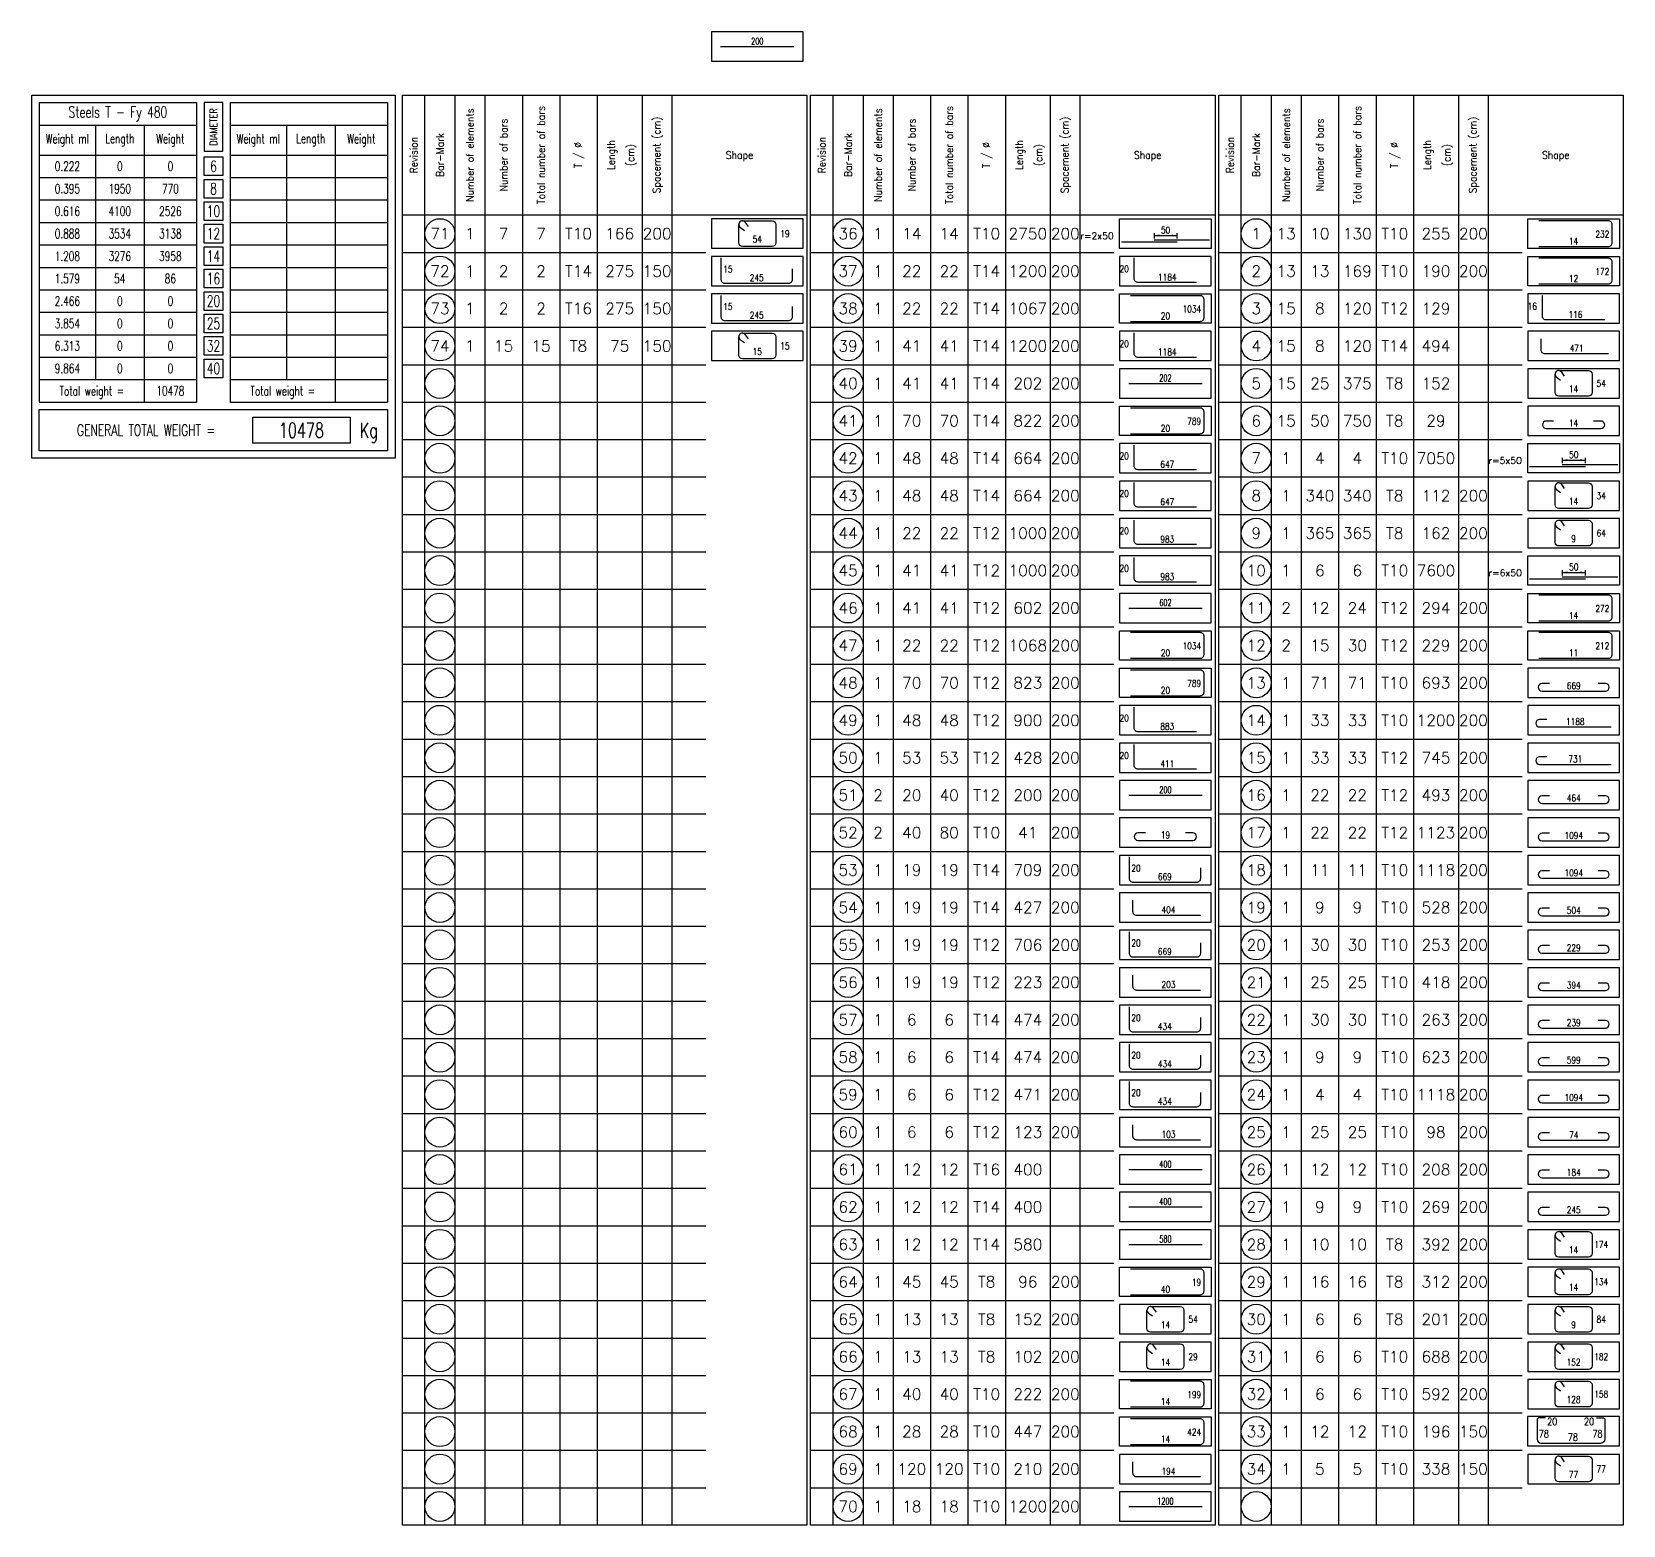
# Model space of a CAD drawing. Extents: x 2556046 to 2673391, y -921360 to -863964.
# Drawn here: x 2662766 to 2673391, y -903899 to -893926 of the extents above; entities that cross this region are included whole.
import ezdxf
from ezdxf.enums import TextEntityAlignment as Align

# ---------------------------------------------------------------- set-up
doc = ezdxf.new("R2010")
doc.units = 0
doc.header["$LTSCALE"] = 500
for name, color, linetype in [('S-DIMO-SKETCH', 9, 'Continuous'), ('S-SCHEDULE', 140, 'Continuous'), ('S-SKETCH', 10, 'Continuous'), ('S-TEXT-SKETCH', 130, 'Continuous')]:
    doc.layers.add(name, color=color, linetype=linetype)
doc.styles.add('ROMANS', font='romans.shx')

msp = doc.modelspace()

# ---------------------------------------------------------------- texts
at = {"layer": 'S-SCHEDULE', "style": 'ROMANS'}
for s, p in [('1', (2665690.76, -895311.74)), ('7', (2665915.76, -895311.74)), ('7', (2666165.76, -895311.74)), ('T10', (2666415.76, -895311.74)), ('166', (2666690.76, -895311.74)), ('200', (2666940.76, -895311.74)), ('1', (2668415.76, -895311.74)), ('14', (2668640.76, -895311.74)), ('14', (2668890.76, -895311.74)), ('T10', (2669140.76, -895311.74)), ('2750', (2669415.76, -895311.74)), ('200', (2669665.76, -895311.74)), ('13', (2671140.76, -895311.74)), ('10', (2671365.76, -895311.74)), ('130', (2671615.76, -895311.74)), ('T10', (2671865.76, -895311.74)), ('255', (2672140.76, -895311.74)), ('200', (2672390.76, -895311.74)), ('1', (2665690.76, -895561.74)), ('2', (2665915.76, -895561.74)), ('2', (2666165.76, -895561.74)), ('T14', (2666415.76, -895561.74)), ('275', (2666690.76, -895561.74)), ('150', (2666940.76, -895561.74)), ('1', (2668415.76, -895561.74)), ('22', (2668640.76, -895561.74)), ('22', (2668890.76, -895561.74)), ('T14', (2669140.76, -895561.74)), ('1200', (2669415.76, -895561.74)), ('200', (2669665.76, -895561.74)), ('13', (2671140.76, -895561.74)), ('13', (2671365.76, -895561.74)), ('169', (2671615.76, -895561.74)), ('T10', (2671865.76, -895561.74)), ('190', (2672140.76, -895561.74)), ('200', (2672390.76, -895561.74)), ('1', (2665690.76, -895811.74)), ('2', (2665915.76, -895811.74)), ('2', (2666165.76, -895811.74)), ('T16', (2666415.76, -895811.74)), ('275', (2666690.76, -895811.74)), ('150', (2666940.76, -895811.74)), ('1', (2668415.76, -895811.74)), ('22', (2668640.76, -895811.74)), ('22', (2668890.76, -895811.74)), ('T14', (2669140.76, -895811.74)), ('1067', (2669415.76, -895811.74)), ('200', (2669665.76, -895811.74)), ('15', (2671140.76, -895811.74)), ('8', (2671365.76, -895811.74)), ('120', (2671615.76, -895811.74)), ('T12', (2671865.76, -895811.74)), ('129', (2672140.76, -895811.74)), ('1', (2665690.76, -896061.74)), ('15', (2665915.76, -896061.74)), ('15', (2666165.76, -896061.74)), ('T8', (2666415.76, -896061.74)), ('75', (2666690.76, -896061.74)), ('150', (2666940.76, -896061.74)), ('1', (2668415.76, -896061.74)), ('41', (2668640.76, -896061.74)), ('41', (2668890.76, -896061.74)), ('T14', (2669140.76, -896061.74)), ('1200', (2669415.76, -896061.74)), ('200', (2669665.76, -896061.74)), ('15', (2671140.76, -896061.74)), ('8', (2671365.76, -896061.74)), ('120', (2671615.76, -896061.74)), ('T14', (2671865.76, -896061.74)), ('494', (2672140.76, -896061.74)), ('1', (2668415.76, -896311.74)), ('41', (2668640.76, -896311.74)), ('41', (2668890.76, -896311.74)), ('T14', (2669140.76, -896311.74)), ('202', (2669415.76, -896311.74)), ('200', (2669665.76, -896311.74)), ('15', (2671140.76, -896311.74)), ('25', (2671365.76, -896311.74)), ('375', (2671615.76, -896311.74)), ('T8', (2671865.76, -896311.74)), ('152', (2672140.76, -896311.74)), ('1', (2668415.76, -896561.74)), ('70', (2668640.76, -896561.74)), ('70', (2668890.76, -896561.74)), ('T14', (2669140.76, -896561.74)), ('822', (2669415.76, -896561.74)), ('200', (2669665.76, -896561.74)), ('15', (2671140.76, -896561.74)), ('50', (2671365.76, -896561.74)), ('750', (2671615.76, -896561.74)), ('T8', (2671865.76, -896561.74)), ('29', (2672140.76, -896561.74)), ('1', (2668415.76, -896811.74)), ('48', (2668640.76, -896811.74)), ('48', (2668890.76, -896811.74)), ('T14', (2669140.76, -896811.74)), ('664', (2669415.76, -896811.74)), ('200', (2669665.76, -896811.74)), ('1', (2671140.76, -896811.74)), ('4', (2671365.76, -896811.74)), ('4', (2671615.76, -896811.74)), ('T10', (2671865.76, -896811.74)), ('7050', (2672140.76, -896811.74)), ('1', (2668415.76, -897061.74)), ('48', (2668640.76, -897061.74)), ('48', (2668890.76, -897061.74)), ('T14', (2669140.76, -897061.74)), ('664', (2669415.76, -897061.74)), ('200', (2669665.76, -897061.74)), ('1', (2671140.76, -897061.74)), ('340', (2671365.76, -897061.74)), ('340', (2671615.76, -897061.74)), ('T8', (2671865.76, -897061.74)), ('112', (2672140.76, -897061.74)), ('200', (2672390.76, -897061.74)), ('1', (2668415.76, -897311.74)), ('22', (2668640.76, -897311.74)), ('22', (2668890.76, -897311.74)), ('T12', (2669140.76, -897311.74)), ('1000', (2669415.76, -897311.74)), ('200', (2669665.76, -897311.74)), ('1', (2671140.76, -897311.74)), ('365', (2671365.76, -897311.74)), ('365', (2671615.76, -897311.74)), ('T8', (2671865.76, -897311.74)), ('162', (2672140.76, -897311.74)), ('200', (2672390.76, -897311.74)), ('1', (2668415.76, -897561.74)), ('41', (2668640.76, -897561.74)), ('41', (2668890.76, -897561.74)), ('T12', (2669140.76, -897561.74)), ('1000', (2669415.76, -897561.74)), ('200', (2669665.76, -897561.74)), ('1', (2671140.76, -897561.74)), ('6', (2671365.76, -897561.74)), ('6', (2671615.76, -897561.74)), ('T10', (2671865.76, -897561.74)), ('7600', (2672140.76, -897561.74)), ('1', (2668415.76, -897811.74)), ('41', (2668640.76, -897811.74)), ('41', (2668890.76, -897811.74)), ('T12', (2669140.76, -897811.74)), ('602', (2669415.76, -897811.74)), ('200', (2669665.76, -897811.74)), ('2', (2671140.76, -897811.74)), ('12', (2671365.76, -897811.74)), ('24', (2671615.76, -897811.74)), ('T12', (2671865.76, -897811.74)), ('294', (2672140.76, -897811.74)), ('200', (2672390.76, -897811.74)), ('1', (2668415.76, -898061.74)), ('22', (2668640.76, -898061.74)), ('22', (2668890.76, -898061.74)), ('T12', (2669140.76, -898061.74)), ('1068', (2669415.76, -898061.74)), ('200', (2669665.76, -898061.74)), ('2', (2671140.76, -898061.74)), ('15', (2671365.76, -898061.74)), ('30', (2671615.76, -898061.74)), ('T12', (2671865.76, -898061.74)), ('229', (2672140.76, -898061.74)), ('200', (2672390.76, -898061.74)), ('1', (2668415.76, -898311.74)), ('70', (2668640.76, -898311.74)), ('70', (2668890.76, -898311.74)), ('T12', (2669140.76, -898311.74)), ('823', (2669415.76, -898311.74)), ('200', (2669665.76, -898311.74)), ('1', (2671140.76, -898311.74)), ('71', (2671365.76, -898311.74)), ('71', (2671615.76, -898311.74)), ('T10', (2671865.76, -898311.74)), ('693', (2672140.76, -898311.74)), ('200', (2672390.76, -898311.74)), ('1', (2668415.76, -898561.74)), ('48', (2668640.76, -898561.74)), ('48', (2668890.76, -898561.74)), ('T12', (2669140.76, -898561.74)), ('900', (2669415.76, -898561.74)), ('200', (2669665.76, -898561.74)), ('1', (2671140.76, -898561.74)), ('33', (2671365.76, -898561.74)), ('33', (2671615.76, -898561.74)), ('T10', (2671865.76, -898561.74)), ('1200', (2672140.76, -898561.74)), ('200', (2672390.76, -898561.74)), ('1', (2668415.76, -898811.74)), ('53', (2668640.76, -898811.74)), ('53', (2668890.76, -898811.74)), ('T12', (2669140.76, -898811.74)), ('428', (2669415.76, -898811.74)), ('200', (2669665.76, -898811.74)), ('1', (2671140.76, -898811.74)), ('33', (2671365.76, -898811.74)), ('33', (2671615.76, -898811.74)), ('T12', (2671865.76, -898811.74)), ('745', (2672140.76, -898811.74)), ('200', (2672390.76, -898811.74)), ('2', (2668415.76, -899061.74)), ('20', (2668640.76, -899061.74)), ('40', (2668890.76, -899061.74)), ('T12', (2669140.76, -899061.74)), ('200', (2669415.76, -899061.74)), ('200', (2669665.76, -899061.74)), ('1', (2671140.76, -899061.74)), ('22', (2671365.76, -899061.74)), ('22', (2671615.76, -899061.74)), ('T12', (2671865.76, -899061.74)), ('493', (2672140.76, -899061.74)), ('200', (2672390.76, -899061.74)), ('2', (2668415.76, -899311.74)), ('40', (2668640.76, -899311.74)), ('80', (2668890.76, -899311.74)), ('T10', (2669140.76, -899311.74)), ('41', (2669415.76, -899311.74)), ('200', (2669665.76, -899311.74)), ('1', (2671140.76, -899311.74)), ('22', (2671365.76, -899311.74)), ('22', (2671615.76, -899311.74)), ('T12', (2671865.76, -899311.74)), ('1123', (2672140.76, -899311.74)), ('200', (2672390.76, -899311.74)), ('1', (2668415.76, -899561.74)), ('19', (2668640.76, -899561.74)), ('19', (2668890.76, -899561.74)), ('T14', (2669140.76, -899561.74)), ('709', (2669415.76, -899561.74)), ('200', (2669665.76, -899561.74)), ('1', (2671140.76, -899561.74)), ('11', (2671365.76, -899561.74)), ('11', (2671615.76, -899561.74)), ('T10', (2671865.76, -899561.74)), ('1118', (2672140.76, -899561.74)), ('200', (2672390.76, -899561.74)), ('1', (2668415.76, -899811.74)), ('19', (2668640.76, -899811.74)), ('19', (2668890.76, -899811.74)), ('T14', (2669140.76, -899811.74)), ('427', (2669415.76, -899811.74)), ('200', (2669665.76, -899811.74)), ('1', (2671140.76, -899811.74)), ('9', (2671365.76, -899811.74)), ('9', (2671615.76, -899811.74)), ('T10', (2671865.76, -899811.74)), ('528', (2672140.76, -899811.74)), ('200', (2672390.76, -899811.74)), ('1', (2668415.76, -900061.74)), ('19', (2668640.76, -900061.74)), ('19', (2668890.76, -900061.74)), ('T12', (2669140.76, -900061.74)), ('706', (2669415.76, -900061.74)), ('200', (2669665.76, -900061.74)), ('1', (2671140.76, -900061.74)), ('30', (2671365.76, -900061.74)), ('30', (2671615.76, -900061.74)), ('T10', (2671865.76, -900061.74)), ('253', (2672140.76, -900061.74)), ('200', (2672390.76, -900061.74)), ('1', (2668415.76, -900311.74)), ('19', (2668640.76, -900311.74)), ('19', (2668890.76, -900311.74)), ('T12', (2669140.76, -900311.74)), ('223', (2669415.76, -900311.74)), ('200', (2669665.76, -900311.74)), ('1', (2671140.76, -900311.74)), ('25', (2671365.76, -900311.74)), ('25', (2671615.76, -900311.74)), ('T10', (2671865.76, -900311.74)), ('418', (2672140.76, -900311.74)), ('200', (2672390.76, -900311.74)), ('1', (2668415.76, -900561.74)), ('6', (2668640.76, -900561.74)), ('6', (2668890.76, -900561.74)), ('T14', (2669140.76, -900561.74)), ('474', (2669415.76, -900561.74)), ('200', (2669665.76, -900561.74)), ('1', (2671140.76, -900561.74)), ('30', (2671365.76, -900561.74)), ('30', (2671615.76, -900561.74)), ('T10', (2671865.76, -900561.74)), ('263', (2672140.76, -900561.74)), ('200', (2672390.76, -900561.74)), ('1', (2668415.76, -900811.74)), ('6', (2668640.76, -900811.74)), ('6', (2668890.76, -900811.74)), ('T14', (2669140.76, -900811.74)), ('474', (2669415.76, -900811.74)), ('200', (2669665.76, -900811.74)), ('1', (2671140.76, -900811.74)), ('9', (2671365.76, -900811.74)), ('9', (2671615.76, -900811.74)), ('T10', (2671865.76, -900811.74)), ('623', (2672140.76, -900811.74)), ('200', (2672390.76, -900811.74)), ('1', (2668415.76, -901061.74)), ('6', (2668640.76, -901061.74)), ('6', (2668890.76, -901061.74)), ('T12', (2669140.76, -901061.74)), ('471', (2669415.76, -901061.74)), ('200', (2669665.76, -901061.74)), ('1', (2671140.76, -901061.74)), ('4', (2671365.76, -901061.74)), ('4', (2671615.76, -901061.74)), ('T10', (2671865.76, -901061.74)), ('1118', (2672140.76, -901061.74)), ('200', (2672390.76, -901061.74)), ('1', (2668415.76, -901311.74)), ('6', (2668640.76, -901311.74)), ('6', (2668890.76, -901311.74)), ('T12', (2669140.76, -901311.74)), ('123', (2669415.76, -901311.74)), ('200', (2669665.76, -901311.74)), ('1', (2671140.76, -901311.74)), ('25', (2671365.76, -901311.74)), ('25', (2671615.76, -901311.74)), ('T10', (2671865.76, -901311.74)), ('98', (2672140.76, -901311.74)), ('200', (2672390.76, -901311.74)), ('1', (2668415.76, -901561.74)), ('12', (2668640.76, -901561.74)), ('12', (2668890.76, -901561.74)), ('T16', (2669140.76, -901561.74)), ('400', (2669415.76, -901561.74)), ('1', (2671140.76, -901561.74)), ('12', (2671365.76, -901561.74)), ('12', (2671615.76, -901561.74)), ('T10', (2671865.76, -901561.74)), ('208', (2672140.76, -901561.74)), ('200', (2672390.76, -901561.74)), ('1', (2668415.76, -901811.74)), ('12', (2668640.76, -901811.74)), ('12', (2668890.76, -901811.74)), ('T14', (2669140.76, -901811.74)), ('400', (2669415.76, -901811.74)), ('1', (2671140.76, -901811.74)), ('9', (2671365.76, -901811.74)), ('9', (2671615.76, -901811.74)), ('T10', (2671865.76, -901811.74)), ('269', (2672140.76, -901811.74)), ('200', (2672390.76, -901811.74)), ('1', (2668415.76, -902061.74)), ('12', (2668640.76, -902061.74)), ('12', (2668890.76, -902061.74)), ('T14', (2669140.76, -902061.74)), ('580', (2669415.76, -902061.74)), ('1', (2671140.76, -902061.74)), ('10', (2671365.76, -902061.74)), ('10', (2671615.76, -902061.74)), ('T8', (2671865.76, -902061.74)), ('392', (2672140.76, -902061.74)), ('200', (2672390.76, -902061.74)), ('1', (2668415.76, -902311.74)), ('45', (2668640.76, -902311.74)), ('45', (2668890.76, -902311.74)), ('T8', (2669140.76, -902311.74)), ('96', (2669415.76, -902311.74)), ('200', (2669665.76, -902311.74)), ('1', (2671140.76, -902311.74)), ('16', (2671365.76, -902311.74)), ('16', (2671615.76, -902311.74)), ('T8', (2671865.76, -902311.74)), ('312', (2672140.76, -902311.74)), ('200', (2672390.76, -902311.74)), ('1', (2668415.76, -902561.74)), ('13', (2668640.76, -902561.74)), ('13', (2668890.76, -902561.74)), ('T8', (2669140.76, -902561.74)), ('152', (2669415.76, -902561.74)), ('200', (2669665.76, -902561.74)), ('1', (2671140.76, -902561.74)), ('6', (2671365.76, -902561.74)), ('6', (2671615.76, -902561.74)), ('T8', (2671865.76, -902561.74)), ('201', (2672140.76, -902561.74)), ('200', (2672390.76, -902561.74)), ('1', (2668415.76, -902811.74)), ('13', (2668640.76, -902811.74)), ('13', (2668890.76, -902811.74)), ('T8', (2669140.76, -902811.74)), ('102', (2669415.76, -902811.74)), ('200', (2669665.76, -902811.74)), ('1', (2671140.76, -902811.74)), ('6', (2671365.76, -902811.74)), ('6', (2671615.76, -902811.74)), ('T10', (2671865.76, -902811.74)), ('688', (2672140.76, -902811.74)), ('200', (2672390.76, -902811.74)), ('1', (2668415.76, -903061.74)), ('40', (2668640.76, -903061.74)), ('40', (2668890.76, -903061.74)), ('T10', (2669140.76, -903061.74)), ('222', (2669415.76, -903061.74)), ('200', (2669665.76, -903061.74)), ('1', (2671140.76, -903061.74)), ('6', (2671365.76, -903061.74)), ('6', (2671615.76, -903061.74)), ('T10', (2671865.76, -903061.74)), ('592', (2672140.76, -903061.74)), ('200', (2672390.76, -903061.74)), ('1', (2668415.76, -903311.74)), ('28', (2668640.76, -903311.74)), ('28', (2668890.76, -903311.74)), ('T10', (2669140.76, -903311.74)), ('447', (2669415.76, -903311.74)), ('200', (2669665.76, -903311.74)), ('1', (2671140.76, -903311.74)), ('12', (2671365.76, -903311.74)), ('12', (2671615.76, -903311.74)), ('T10', (2671865.76, -903311.74)), ('196', (2672140.76, -903311.74)), ('150', (2672390.76, -903311.74)), ('1', (2668415.76, -903561.74)), ('120', (2668640.76, -903561.74)), ('120', (2668890.76, -903561.74)), ('T10', (2669140.76, -903561.74)), ('210', (2669415.76, -903561.74)), ('200', (2669665.76, -903561.74)), ('1', (2671140.76, -903561.74)), ('5', (2671365.76, -903561.74)), ('5', (2671615.76, -903561.74)), ('T10', (2671865.76, -903561.74)), ('338', (2672140.76, -903561.74)), ('150', (2672390.76, -903561.74)), ('1', (2668415.76, -903811.74)), ('18', (2668640.76, -903811.74)), ('18', (2668890.76, -903811.74)), ('T10', (2669140.76, -903811.74)), ('1200', (2669415.76, -903811.74)), ('200', (2669665.76, -903811.74))]:
    msp.add_text(s, height=75, dxfattribs=at).set_placement(p, align=Align.CENTER)
for s, p in [('r=2x50', (2669765.76, -895311.74)), ('r=5x50', (2672490.76, -896811.74)), ('r=6x50', (2672490.76, -897561.74))]:
    msp.add_text(s, height=45, dxfattribs=at).set_placement(p)
at = {"layer": 'S-SCHEDULE', "char_height": 75, "width": 300, "attachment_point": 8, "style": 'ROMANS'}
for s, insert in [('{\\Fromans.shx;\\C256;71}', (2665490.76, -895311.74)), ('{\\Fromans.shx;\\C256;36}', (2668215.76, -895311.74)), ('{\\Fromans.shx;\\C256;1}', (2670940.76, -895311.74)), ('72', (2665490.76, -895561.74)), ('{\\Fromans.shx;\\C256;37}', (2668215.76, -895561.74)), ('{\\Fromans.shx;\\C256;2}', (2670940.76, -895561.74)), ('73', (2665490.76, -895811.74)), ('{\\Fromans.shx;\\C256;38}', (2668215.76, -895811.74)), ('{\\Fromans.shx;\\C256;3}', (2670940.76, -895811.74)), ('74', (2665490.76, -896061.74)), ('{\\Fromans.shx;\\C256;39}', (2668215.76, -896061.74)), ('{\\Fromans.shx;\\C256;4}', (2670940.76, -896061.74)), ('{\\Fromans.shx;\\C256;40}', (2668215.76, -896311.74)), ('{\\Fromans.shx;\\C256;5}', (2670940.76, -896311.74)), ('{\\Fromans.shx;\\C256;41}', (2668215.76, -896561.74)), ('{\\Fromans.shx;\\C256;6}', (2670940.76, -896561.74)), ('{\\Fromans.shx;\\C256;42}', (2668215.76, -896811.74)), ('{\\Fromans.shx;\\C256;7}', (2670940.76, -896811.74)), ('{\\Fromans.shx;\\C256;43}', (2668215.76, -897061.74)), ('{\\Fromans.shx;\\C256;8}', (2670940.76, -897061.74)), ('{\\Fromans.shx;\\C256;44}', (2668215.76, -897311.74)), ('{\\Fromans.shx;\\C256;9}', (2670940.76, -897311.74)), ('{\\Fromans.shx;\\C256;45}', (2668215.76, -897561.74)), ('{\\Fromans.shx;\\C256;10}', (2670940.76, -897561.74)), ('{\\Fromans.shx;\\C256;46}', (2668215.76, -897811.74)), ('{\\Fromans.shx;\\C256;11}', (2670940.76, -897811.74)), ('{\\Fromans.shx;\\C256;47}', (2668215.76, -898061.74)), ('{\\Fromans.shx;\\C256;12}', (2670940.76, -898061.74)), ('{\\Fromans.shx;\\C256;48}', (2668215.76, -898311.74)), ('{\\Fromans.shx;\\C256;13}', (2670940.76, -898311.74)), ('{\\Fromans.shx;\\C256;49}', (2668215.76, -898561.74)), ('{\\Fromans.shx;\\C256;14}', (2670940.76, -898561.74)), ('{\\Fromans.shx;\\C256;50}', (2668215.76, -898811.74)), ('{\\Fromans.shx;\\C256;15}', (2670940.76, -898811.74)), ('{\\Fromans.shx;\\C256;51}', (2668215.76, -899061.74)), ('{\\Fromans.shx;\\C256;16}', (2670940.76, -899061.74)), ('{\\Fromans.shx;\\C256;52}', (2668215.76, -899311.74)), ('{\\Fromans.shx;\\C256;17}', (2670940.76, -899311.74)), ('{\\Fromans.shx;\\C256;53}', (2668215.76, -899561.74)), ('{\\Fromans.shx;\\C256;18}', (2670940.76, -899561.74)), ('{\\Fromans.shx;\\C256;54}', (2668215.76, -899811.74)), ('{\\Fromans.shx;\\C256;19}', (2670940.76, -899811.74)), ('{\\Fromans.shx;\\C256;55}', (2668215.76, -900061.74)), ('{\\Fromans.shx;\\C256;20}', (2670940.76, -900061.74)), ('{\\Fromans.shx;\\C256;56}', (2668215.76, -900311.74)), ('{\\Fromans.shx;\\C256;21}', (2670940.76, -900311.74)), ('{\\Fromans.shx;\\C256;57}', (2668215.76, -900561.74)), ('{\\Fromans.shx;\\C256;22}', (2670940.76, -900561.74)), ('{\\Fromans.shx;\\C256;58}', (2668215.76, -900811.74)), ('{\\Fromans.shx;\\C256;23}', (2670940.76, -900811.74)), ('{\\Fromans.shx;\\C256;59}', (2668215.76, -901061.74)), ('{\\Fromans.shx;\\C256;24}', (2670940.76, -901061.74)), ('{\\Fromans.shx;\\C256;60}', (2668215.76, -901311.74)), ('{\\Fromans.shx;\\C256;25}', (2670940.76, -901311.74)), ('{\\Fromans.shx;\\C256;61}', (2668215.76, -901561.74)), ('{\\Fromans.shx;\\C256;26}', (2670940.76, -901561.74)), ('{\\Fromans.shx;\\C256;62}', (2668215.76, -901811.74)), ('{\\Fromans.shx;\\C256;27}', (2670940.76, -901811.74)), ('{\\Fromans.shx;\\C256;63}', (2668215.76, -902061.74)), ('{\\Fromans.shx;\\C256;28}', (2670940.76, -902061.74)), ('{\\Fromans.shx;\\C256;64}', (2668215.76, -902311.74)), ('{\\Fromans.shx;\\C256;29}', (2670940.76, -902311.74)), ('{\\Fromans.shx;\\C256;65}', (2668215.76, -902561.74)), ('{\\Fromans.shx;\\C256;30}', (2670940.76, -902561.74)), ('{\\Fromans.shx;\\C256;66}', (2668215.76, -902811.74)), ('{\\Fromans.shx;\\C256;31}', (2670940.76, -902811.74)), ('{\\Fromans.shx;\\C256;67}', (2668215.76, -903061.74)), ('{\\Fromans.shx;\\C256;32}', (2670940.76, -903061.74)), ('{\\Fromans.shx;\\C256;68}', (2668215.76, -903311.74)), ('33', (2670940.76, -903311.74)), ('{\\Fromans.shx;\\C256;69}', (2668215.76, -903561.74)), ('{\\Fromans.shx;\\C256;34}', (2670940.76, -903561.74)), ('{\\Fromans.shx;\\C256;70}', (2668215.76, -903811.74))]:
    msp.add_mtext(s, dxfattribs=dict(at, insert=insert))
at = {"layer": 'S-TEXT-SKETCH', "style": 'ROMANS', "width": 0.8}
for tag, p in [('20', (2672883.22, -903246.09)), ('20', (2673129.16, -903246.09)), ('78', (2672827.83, -903328.13)), ('78', (2673185.67, -903328.13))]:
    msp.add_attdef(tag, text='A', height=49, dxfattribs=at).set_placement(p, align=Align.BOTTOM_LEFT)
msp.add_attdef('78', text='B', height=49, dxfattribs=at).set_placement((2673055.24, -903351.01), align=Align.BOTTOM_CENTER)

# ---------------------------------------------------------------- blocks, each defined once
blk = doc.blocks.new('cadf_50')
at = {"color": 140}
for p, q in [((6, -382), (6, 0)), ((14, 0), (14, -382)), ((22, 0), (22, -382)), ((32, 0), (32, -382)), ((42, 0), (42, -382)), ((52, 0), (52, -382)), ((64, 0), (64, -382)), ((72, -382), (72, 0)), ((0, -32), (108, -32)), ((0, -42), (81.01, -42)), ((0, -52), (81.01, -52)), ((0, -62), (81.01, -62)), ((0, -72), (81.01, -72)), ((0, -82), (81.01, -82)), ((0, -92), (81.01, -92)), ((0, -102), (81.01, -102)), ((0, -112), (81.01, -112)), ((0, -122), (81.01, -122)), ((0, -132), (81.01, -132)), ((0, -142), (81.01, -142)), ((0, -152), (81.01, -152)), ((0, -162), (81.01, -162)), ((0, -172), (81.01, -172)), ((0, -182), (81.01, -182)), ((0, -192), (81.01, -192)), ((0, -202), (81.01, -202)), ((0, -212), (81.01, -212)), ((0, -222), (81.01, -222)), ((0, -232), (81.01, -232)), ((0, -242), (81.01, -242)), ((0, -252), (81.01, -252)), ((0, -262), (81.01, -262)), ((0, -272), (81.01, -272)), ((0, -282), (81.01, -282)), ((0, -292), (81.01, -292)), ((0, -302), (81.01, -302)), ((0, -312), (81.01, -312)), ((0, -322), (81.01, -322)), ((0, -332), (81.01, -332)), ((0, -342), (81.01, -342)), ((0, -352), (81.01, -352)), ((0, -362), (81.01, -362)), ((0, -372), (81.01, -372))]:
    blk.add_line(p, q, dxfattribs=at)
at = {"color": 140, "flags": 128}
blk.add_lwpolyline([(0, -382), (0, 0), (108, 0), (108, -382)], close=True, dxfattribs=at)
at = {"color": 140}
for centre in [(10, -37), (10, -47), (10, -57), (10, -67), (10, -77), (10, -87), (10, -97), (10, -107), (10, -117), (10, -127), (10, -137), (10, -147), (10, -157), (10, -167), (10, -177), (10, -187), (10, -197), (10, -207), (10, -217), (10, -227), (10, -237), (10, -247), (10, -257), (10, -267), (10, -277), (10, -287), (10, -297), (10, -307), (10, -317), (10, -327), (10, -337), (10, -347), (10, -357), (10, -367), (10, -377)]:
    blk.add_circle(centre, 4, dxfattribs=at)
at = {"color": 140, "style": 'ROMANS', "width": 0.9}
for s, p in [('Number of elements', (18, -16)), ('Total number of bars', (37, -16)), ('Number of bars', (27, -16)), ('Spacement (cm)', (68, -16)), ('Length', (56, -16)), ('T / %%C', (47, -16)), ('(cm)', (61, -16))]:
    blk.add_text(s, height=2, rotation=90, dxfattribs=at).set_placement(p, align=Align.MIDDLE)
for s, p in [('Revision', (3, -16)), ('Bar-Mark', (10, -16))]:
    blk.add_text(s, height=2, rotation=90, dxfattribs=at).set_placement(p, align=Align.MIDDLE_CENTER)
blk.add_text('Shape', height=2, dxfattribs=at).set_placement((90, -16), align=Align.MIDDLE_CENTER)
blk = doc.blocks.new('CFSHP38d')
at = {"layer": 'Defpoints', "color": 250, "linetype": 'ByBlock', "flags": 128}
blk.add_lwpolyline([(0, -2), (-25, -2), (-25, 6), (0, 6)], close=True, dxfattribs=at)
at = {"layer": 'S-SKETCH'}
blk.add_lwpolyline([(-21.98, -1.5), (-3.02, -1.5, 0.414214), (-1.98, -0.47), (-1.98, 4.47, 0.414214), (-3.02, 5.5), (-21.98, 5.5)], format="xyb", dxfattribs=at)
at = {"layer": 'S-TEXT-SKETCH', "style": 'ROMANS', "width": 0.8}
blk.add_attdef('A', text='', height=2, dxfattribs=at).set_placement((-12.5, -1.5), align=Align.BOTTOM_CENTER)
blk.add_attdef('B', text='', height=2, dxfattribs=at).set_placement((-2.76, 0.4), align=Align.BOTTOM_RIGHT)
blk = doc.blocks.new('CFSHP37')
at = {"layer": 'Defpoints', "color": 250, "linetype": 'ByBlock', "flags": 128}
blk.add_lwpolyline([(0, 8), (-25, 8), (-25, 0), (0, 0)], close=True, dxfattribs=at)
at = {"layer": 'S-SKETCH'}
blk.add_lwpolyline([(-4, 0.88), (-19.97, 0.88, -0.414214), (-21, 1.91), (-21, 7.58)], format="xyb", dxfattribs=at)
at = {"layer": 'S-TEXT-SKETCH', "style": 'ROMANS', "width": 0.8}
blk.add_attdef('A', text='', height=2, dxfattribs=at).set_placement((-25, 3.14), align=Align.BOTTOM_LEFT)
blk.add_attdef('B', text='', height=2, dxfattribs=at).set_placement((-11.98, 0.88), align=Align.BOTTOM_CENTER)
blk = doc.blocks.new('CFSHP34')
at = {"layer": 'Defpoints', "color": 250, "linetype": 'ByBlock', "flags": 128}
blk.add_lwpolyline([(0, 8), (-25, 8), (-25, 0), (0, 0)], close=True, dxfattribs=at)
at = {"layer": 'S-SKETCH'}
blk.add_lwpolyline([(-21.43, 5.97), (-21.43, 2.96, 0.414214), (-20.4, 1.92), (-2.94, 1.92)], format="xyb", dxfattribs=at)
at = {"layer": 'S-TEXT-SKETCH', "style": 'ROMANS', "width": 0.8}
blk.add_attdef('A', text='', height=2, dxfattribs=at).set_placement((-11.67, 1.92), align=Align.BOTTOM_CENTER)
blk = doc.blocks.new('CFSHP60')
at = {"layer": 'Defpoints', "color": 250, "linetype": 'ByBlock', "flags": 128}
blk.add_lwpolyline([(-0.24, 5.52), (-25.24, 5.52), (-25.24, -2.48), (-0.24, -2.48)], close=True, dxfattribs=at)
at = {"layer": 'S-SKETCH'}
for points in [[(-16.78, 5.02), (-8.71, 5.02, -0.414214), (-7.71, 4.02), (-7.71, -0.98, -0.414214), (-8.71, -1.98), (-16.78, -1.98, -0.414214), (-17.78, -0.98), (-17.78, 4.02)], [(-15.18, 3.49), (-15.97, 4.59, 1.185637), (-17.36, 3.2), (-16.26, 2.42)]]:
    blk.add_lwpolyline(points, format="xyb", dxfattribs=at)
at = {"layer": 'S-TEXT-SKETCH', "style": 'ROMANS', "width": 0.8}
for tag, p in [('A', (-12.74, 0.02)), ('B', (-5.2, 1.52))]:
    blk.add_attdef(tag, text='', height=2, dxfattribs=at).set_placement(p, align=Align.MIDDLE_CENTER)
blk = doc.blocks.new('CFSHP83')
at = {"layer": 'Defpoints', "color": 250, "linetype": 'ByBlock', "flags": 128}
blk.add_lwpolyline([(0, 5.5), (-25, 5.5), (-25, -2.5), (0, -2.5)], close=True, dxfattribs=at)
at = {"layer": 'S-SKETCH'}
blk.add_lwpolyline([(-17.97, 1.45), (-19.97, 1.45, 1), (-19.97, -0.61), (-5.03, -0.61), (-5.03, -0.61, 1), (-5.03, 1.45), (-7.03, 1.45)], format="xyb", dxfattribs=at)
at = {"layer": 'S-TEXT-SKETCH', "style": 'ROMANS', "width": 0.8}
blk.add_attdef('A', text='', height=2, dxfattribs=at).set_placement((-12.5, -0.61), align=Align.BOTTOM_CENTER)
blk = doc.blocks.new('CFSP008')
at = {"layer": 'Defpoints', "color": 250, "linetype": 'ByBlock', "flags": 128}
blk.add_lwpolyline([(0, -2.5), (-25, -2.5), (-25, 5.5), (0, 5.5)], close=True, dxfattribs=at)
at = {"layer": 'S-DIMO-SKETCH', "linetype": 'ByBlock'}
for p, q in [((-15.61, 1.61), (-15.61, 0.15)), ((-15.61, 1.01), (-9.29, 1.01)), ((-9.29, 0.16), (-9.29, 1.61))]:
    blk.add_line(p, q, dxfattribs=at)
for points in [[(-14.11, 1.26), (-14.11, 0.76), (-15.61, 1.01)], [(-10.79, 1.26), (-10.79, 0.76), (-9.29, 1.01)]]:
    blk.add_solid(points, dxfattribs=at)
at = {"layer": 'S-SKETCH'}
for points in [[(-24.49, -0.72), (-9.29, -0.72)], [(-15.61, -0.17), (-0.48, -0.17)]]:
    blk.add_lwpolyline(points, dxfattribs=at)
at = {"layer": 'S-TEXT-SKETCH', "style": 'ROMANS', "width": 0.8}
blk.add_attdef('B', text='', height=2, dxfattribs=at).set_placement((-12.45, 1.01), align=Align.BOTTOM_CENTER)
blk = doc.blocks.new('CFSHP33e')
at = {"layer": 'Defpoints', "color": 250, "linetype": 'ByBlock', "flags": 128}
blk.add_lwpolyline([(0, 8), (-25, 8), (-25, 0), (0, 0)], close=True, dxfattribs=at)
at = {"layer": 'S-SKETCH'}
blk.add_lwpolyline([(-19.09, 3.82), (-21.09, 3.82, 1), (-21.09, 1.76), (-3.82, 1.76, 1), (-3.82, 3.82), (-5.82, 3.82)], format="xyb", dxfattribs=at)
at = {"layer": 'S-TEXT-SKETCH', "style": 'ROMANS', "width": 0.8}
blk.add_attdef('A', text='', height=2, dxfattribs=at).set_placement((-12.46, 1.76), align=Align.BOTTOM_CENTER)
blk = doc.blocks.new('CFSHP32e')
at = {"layer": 'Defpoints', "color": 250, "linetype": 'ByBlock', "flags": 128}
blk.add_lwpolyline([(-32.97, -7.36), (-57.97, -7.36), (-57.97, -15.36), (-32.97, -15.36)], close=True, dxfattribs=at)
at = {"layer": 'S-SKETCH'}
blk.add_lwpolyline([(-52.75, -11.11), (-54.75, -11.11, 1), (-54.75, -13.17), (-35.22, -13.17)], format="xyb", dxfattribs=at)
at = {"layer": 'S-TEXT-SKETCH', "style": 'ROMANS', "width": 0.8}
blk.add_attdef('A', text='', height=2, dxfattribs=at).set_placement((-44.98, -13.17), align=Align.BOTTOM_CENTER)
blk = doc.blocks.new('CFSHP20')
at = {"layer": 'Defpoints', "color": 250, "linetype": 'ByBlock', "flags": 128}
blk.add_lwpolyline([(0, 5.5), (-25, 5.5), (-25, -2.5), (0, -2.5)], close=True, dxfattribs=at)
at = {"layer": 'S-SKETCH'}
blk.add_lwpolyline([(-22.5, 1.5), (-2.5, 1.5)], dxfattribs=at)
at = {"layer": 'S-TEXT-SKETCH', "linetype": 'ByBlock', "style": 'ROMANS', "width": 0.7}
blk.add_attdef('A', text='', height=2, dxfattribs=at).set_placement((-12.5, 1.5), align=Align.BOTTOM_CENTER)
blk = doc.blocks.new('CFSHP36a')
at = {"layer": 'Defpoints', "color": 250, "linetype": 'ByBlock', "flags": 128}
blk.add_lwpolyline([(0, 8), (-25, 8), (-25, 0), (0, 0)], close=True, dxfattribs=at)
at = {"layer": 'S-SKETCH'}
blk.add_lwpolyline([(-22.41, 7.58), (-22.41, 1.75, 0.414214), (-21.38, 0.72), (-3.93, 0.72, 0.414214), (-2.89, 1.75), (-2.89, 4.6)], format="xyb", dxfattribs=at)
at = {"layer": 'S-TEXT-SKETCH', "style": 'ROMANS', "width": 0.8}
blk.add_attdef('A', text='', height=2, dxfattribs=at).set_placement((-21.77, 3.07), align=Align.BOTTOM_LEFT)
blk.add_attdef('B', text='', height=2, dxfattribs=at).set_placement((-12.65, 0.72), align=Align.BOTTOM_CENTER)
blk = doc.blocks.new('cadf_52')
for p, q in [((32, -2), (32, -82)), ((32, -2), (74, -2)), ((74, -2), (74, -82)), ((83, -2), (83, -82)), ((83, -2), (125, -2)), ((125, -2), (125, -82)), ((32, -8), (74, -8)), ((47, -8), (47, -76)), ((60, -8), (60, -82)), ((83, -8), (125, -8)), ((98, -8), (98, -76)), ((111, -8), (111, -82)), ((32, -16), (74, -16)), ((83, -16), (125, -16)), ((32, -22), (74, -22)), ((83, -22), (125, -22)), ((32, -28), (74, -28)), ((83, -28), (125, -28)), ((32, -34), (74, -34)), ((83, -34), (125, -34)), ((32, -40), (74, -40)), ((83, -40), (125, -40)), ((32, -46), (74, -46)), ((83, -46), (125, -46)), ((32, -52), (74, -52)), ((83, -52), (125, -52)), ((32, -58), (74, -58)), ((83, -58), (125, -58)), ((32, -64), (74, -64)), ((83, -64), (125, -64)), ((32, -70), (74, -70)), ((83, -70), (125, -70)), ((32, -76), (74, -76)), ((83, -76), (125, -76)), ((32, -82), (74, -82)), ((83, -82), (125, -82))]:
    blk.add_line(p, q)
at = {"flags": 128}
for points in [[(127, -97), (30, -97), (30, 0), (127, 0)], [(115, -93), (89, -93), (89, -86), (115, -86)]]:
    blk.add_lwpolyline(points, close=True, dxfattribs=at)
for points in [[(76, -15), (81, -15), (81, -2), (76, -2)], [(76, -16.5), (81, -16.5), (81, -21.5), (76, -21.5)], [(76, -22.5), (81, -22.5), (81, -27.5), (76, -27.5)], [(76, -28.5), (81, -28.5), (81, -33.5), (76, -33.5)], [(76, -34.5), (81, -34.5), (81, -39.5), (76, -39.5)], [(76, -40.5), (81, -40.5), (81, -45.5), (76, -45.5)], [(76, -46.5), (81, -46.5), (81, -51.5), (76, -51.5)], [(76, -52.5), (81, -52.5), (81, -57.5), (76, -57.5)], [(76, -58.5), (81, -58.5), (81, -63.5), (76, -63.5)], [(76, -64.5), (81, -64.5), (81, -69.5), (76, -69.5)], [(76, -70.5), (81, -70.5), (81, -75.5), (76, -75.5)], [(32, -84), (125, -84), (125, -95), (32, -95)]]:
    blk.add_lwpolyline(points, close=True)
at = {"style": 'ROMANS', "width": 0.8}
blk.add_text('DIAMETER', height=2, rotation=90, dxfattribs=at).set_placement((78.5, -8.5), align=Align.MIDDLE)
at = {"style": 'ROMANS', "width": 0.7}
for s, p in [('Weight ml', (39.5, -12)), ('Length', (53.5, -12)), ('Weight', (67, -12)), ('Weight ml', (90.5, -12)), ('Length', (104.5, -12)), ('Weight', (118, -12))]:
    blk.add_text(s, height=2.5, dxfattribs=at).set_placement(p, align=Align.MIDDLE)
for s, height, p in [('Total weight =', 2.5, (46, -79)), ('Total weight =', 2.5, (97, -79)), ('GENERAL TOTAL WEIGHT =', 3, (60.5, -89.5)), ('Kg', 4, (120, -89.5))]:
    blk.add_text(s, height=height, dxfattribs=at).set_placement(p, align=Align.MIDDLE_CENTER)
for tag, height, p in [('TYPE0', 3, (53, -5)), ('TYPE1', 3, (104, -5)), ('UM00', 2.5, (39.5, -19)), ('LT00', 2.5, (53.5, -19)), ('WT00', 2.5, (67, -19)), ('DI00', 3, (78.5, -19)), ('UM100', 2.5, (90.5, -19)), ('LT100', 2.5, (104.5, -19)), ('WT100', 2.5, (118, -19)), ('UM01', 2.5, (39.5, -25)), ('LT01', 2.5, (53.5, -25)), ('WT01', 2.5, (67, -25)), ('DI01', 3, (78.5, -25)), ('UM101', 2.5, (90.5, -25)), ('LT101', 2.5, (104.5, -25)), ('WT101', 2.5, (118, -25)), ('UM02', 2.5, (39.5, -31)), ('LT02', 2.5, (53.5, -31)), ('WT02', 2.5, (67, -31)), ('DI02', 3, (78.5, -31)), ('UM102', 2.5, (90.5, -31)), ('LT102', 2.5, (104.5, -31)), ('WT102', 2.5, (118, -31)), ('UM03', 2.5, (39.5, -37)), ('LT03', 2.5, (53.5, -37)), ('WT03', 2.5, (67, -37)), ('DI03', 3, (78.5, -37)), ('UM103', 2.5, (90.5, -37)), ('LT103', 2.5, (104.5, -37)), ('WT103', 2.5, (118, -37)), ('UM04', 2.5, (39.5, -43)), ('LT04', 2.5, (53.5, -43)), ('WT04', 2.5, (67, -43)), ('DI04', 3, (78.5, -43)), ('UM104', 2.5, (90.5, -43)), ('LT104', 2.5, (104.5, -43)), ('WT104', 2.5, (118, -43)), ('UM05', 2.5, (39.5, -49)), ('LT05', 2.5, (53.5, -49)), ('WT05', 2.5, (67, -49)), ('DI05', 3, (78.5, -49)), ('UM105', 2.5, (90.5, -49)), ('LT105', 2.5, (104.5, -49)), ('WT105', 2.5, (118, -49)), ('UM06', 2.5, (39.5, -55)), ('LT06', 2.5, (53.5, -55)), ('WT06', 2.5, (67, -55)), ('DI06', 3, (78.5, -55)), ('UM106', 2.5, (90.5, -55)), ('LT106', 2.5, (104.5, -55)), ('WT106', 2.5, (118, -55)), ('DI07', 3, (78.5, -61)), ('UM07', 2.5, (39.5, -61)), ('LT07', 2.5, (53.5, -61)), ('WT07', 2.5, (67, -61)), ('UM107', 2.5, (90.5, -61)), ('LT107', 2.5, (104.5, -61)), ('WT107', 2.5, (118, -61)), ('UM08', 2.5, (39.5, -67)), ('LT08', 2.5, (53.5, -67)), ('WT08', 2.5, (67, -67)), ('DI08', 3, (78.5, -67)), ('UM108', 2.5, (90.5, -67)), ('LT108', 2.5, (104.5, -67)), ('WT108', 2.5, (118, -67)), ('UM09', 2.5, (39.5, -73)), ('LT09', 2.5, (53.5, -73)), ('WT09', 2.5, (67, -73)), ('DI09', 3, (78.5, -73)), ('UM109', 2.5, (90.5, -73)), ('LT109', 2.5, (104.5, -73)), ('WT109', 2.5, (118, -73)), ('TWT0', 2.5, (67, -79)), ('TWT1', 2.5, (118, -79))]:
    blk.add_attdef(tag, text='', height=height, dxfattribs=at).set_placement(p, align=Align.MIDDLE)
blk.add_attdef('TWT', text='', height=4, dxfattribs=at).set_placement((102, -89.5), align=Align.MIDDLE_CENTER)

# ---------------------------------------------------------------- linework, layer by layer
at = {"layer": 'Defpoints', "color": 250, "linetype": 'ByBlock', "flags": 128}
msp.add_lwpolyline([(2673365.24, -903172.68), (2672752.74, -903172.68), (2672752.74, -903368.68), (2673365.24, -903368.68)], close=True, dxfattribs=at)
at = {"layer": 'S-SKETCH'}
for points in [[(2672872.74, -903183.33), (2672826.27, -903183.02, 0.4170803), (2672816.17, -903193.02), (2672816.17, -903325.74, 0.41421356), (2672841.44, -903351.01), (2673243.34, -903351.01)], [(2673212.04, -903183.33), (2673258.51, -903183.02, -0.4170803), (2673268.61, -903193.02), (2673268.61, -903325.74, -0.41421356), (2673243.34, -903351.01), (2673243.34, -903351.01)]]:
    msp.add_lwpolyline(points, format="xyb", dxfattribs=at)

# ---------------------------------------------------------------- block references
at = {"layer": 'S-SCHEDULE'}
ref = msp.add_blockref('CFSHP20', (2667915.76, -894060.99), dxfattribs=dict(at, xscale=24.5, yscale=24.5, zscale=24.5))
ref.add_attrib('A', '200', dxfattribs={"layer": 'S-TEXT-SKETCH', "color": 130, "linetype": 'ByBlock', "height": 45, "style": 'ROMANS', "width": 0.7}).set_placement((2667609.51, -894024.24), align=Align.BOTTOM_CENTER)
at = {"layer": 'S-SCHEDULE', "xscale": 25, "yscale": 25, "zscale": 25}
msp.add_blockref('cadf_52', (2662015.76, -894349.24), dxfattribs=at).add_auto_attribs({'WT07': '0', 'WT08': '0', 'TWT0': '10478', 'WT09': '0', 'LT07': '0', 'LT08': '0', 'LT09': '0', 'UM07': '3.854', 'UM09': '9.864', 'UM08': '6.313', 'WT00': '0', 'WT01': '770', 'LT01': '1950', 'LT00': '0', 'UM01': '0.395', 'UM00': '0.222', 'WT02': '2526', 'WT03': '3138', 'WT06': '0', 'WT05': '86', 'WT04': '3958', 'LT02': '4100', 'LT03': '3534', 'LT06': '0', 'LT05': '54', 'LT04': '3276', 'UM02': '0.616', 'UM06': '2.466', 'UM05': '1.579', 'UM04': '1.208', 'UM03': '0.888', 'TWT': '10478', 'DI07': '25', 'DI08': '32', 'DI09': '40', 'DI01': '8', 'DI00': '6', 'DI02': '10', 'DI03': '12', 'DI06': '20', 'DI05': '16', 'DI04': '14', 'TYPE0': 'Steels T - Fy 480'})
for p in [(2665240.76, -894349.24), (2667965.76, -894349.24), (2670690.76, -894349.24)]:
    msp.add_blockref('cadf_50', p, dxfattribs=at)
at = {"layer": 'S-SCHEDULE'}
ref = msp.add_blockref('CFSHP60', (2667921.74, -895311.39), dxfattribs=dict(at, xscale=24.5, yscale=24.5, zscale=24.5))
ref.add_attrib('A', '54', dxfattribs={"layer": 'S-TEXT-SKETCH', "color": 130, "height": 45, "style": 'ROMANS', "width": 0.8}).set_placement((2667609.51, -895310.99), align=Align.MIDDLE_CENTER)
ref.add_attrib('B', '19', dxfattribs={"layer": 'S-TEXT-SKETCH', "color": 130, "height": 45, "style": 'ROMANS', "width": 0.8}).set_placement((2667794.3, -895274.24), align=Align.MIDDLE_CENTER)
ref = msp.add_blockref('CFSP008', (2670640.76, -895310.99), dxfattribs=dict(at, xscale=24.5, yscale=24.5, zscale=24.5))
ref.add_attrib('B', '50', dxfattribs={"layer": 'S-TEXT-SKETCH', "color": 130, "height": 45, "style": 'ROMANS', "width": 0.8}).set_placement((2670335.78, -895286.36), align=Align.BOTTOM_CENTER)
ref = msp.add_blockref('CFSHP38d', (2673365.76, -895323.24), dxfattribs=dict(at, xscale=24.5, yscale=24.5, zscale=24.5))
ref.add_attrib('A', '14', dxfattribs={"layer": 'S-TEXT-SKETCH', "color": 130, "height": 45, "style": 'ROMANS', "width": 0.8}).set_placement((2673059.51, -895359.99), align=Align.BOTTOM_CENTER)
ref.add_attrib('B', '232', dxfattribs={"layer": 'S-TEXT-SKETCH', "color": 130, "height": 45, "style": 'ROMANS', "width": 0.8}).set_placement((2673298.02, -895313.44), align=Align.BOTTOM_RIGHT)
ref = msp.add_blockref('CFSHP36a', (2667915.76, -895622.24), dxfattribs=dict(at, xscale=24.5, yscale=24.5, zscale=24.5))
ref.add_attrib('A', '15', dxfattribs={"layer": 'S-TEXT-SKETCH', "color": 130, "height": 45, "style": 'ROMANS', "width": 0.8}).set_placement((2667382.31, -895547.1), align=Align.BOTTOM_LEFT)
ref.add_attrib('B', '245', dxfattribs={"layer": 'S-TEXT-SKETCH', "color": 130, "height": 45, "style": 'ROMANS', "width": 0.8}).set_placement((2667605.76, -895604.58), align=Align.BOTTOM_CENTER)
ref = msp.add_blockref('CFSHP37', (2670640.76, -895622.24), dxfattribs=dict(at, xscale=24.5, yscale=24.5, zscale=24.5))
ref.add_attrib('A', '20', dxfattribs={"layer": 'S-TEXT-SKETCH', "color": 130, "height": 45, "style": 'ROMANS', "width": 0.8}).set_placement((2670028.26, -895545.2), align=Align.BOTTOM_LEFT)
ref.add_attrib('B', '1184', dxfattribs={"layer": 'S-TEXT-SKETCH', "color": 130, "height": 45, "style": 'ROMANS', "width": 0.8}).set_placement((2670347.14, -895600.66), align=Align.BOTTOM_CENTER)
ref = msp.add_blockref('CFSHP38d', (2673365.76, -895573.24), dxfattribs=dict(at, xscale=24.5, yscale=24.5, zscale=24.5))
ref.add_attrib('A', '12', dxfattribs={"layer": 'S-TEXT-SKETCH', "color": 130, "height": 45, "style": 'ROMANS', "width": 0.8}).set_placement((2673059.51, -895609.99), align=Align.BOTTOM_CENTER)
ref.add_attrib('B', '172', dxfattribs={"layer": 'S-TEXT-SKETCH', "color": 130, "height": 45, "style": 'ROMANS', "width": 0.8}).set_placement((2673298.02, -895563.44), align=Align.BOTTOM_RIGHT)
ref = msp.add_blockref('CFSHP36a', (2667915.76, -895872.24), dxfattribs=dict(at, xscale=24.5, yscale=24.5, zscale=24.5))
ref.add_attrib('A', '15', dxfattribs={"layer": 'S-TEXT-SKETCH', "color": 130, "height": 45, "style": 'ROMANS', "width": 0.8}).set_placement((2667382.31, -895797.1), align=Align.BOTTOM_LEFT)
ref.add_attrib('B', '245', dxfattribs={"layer": 'S-TEXT-SKETCH', "color": 130, "height": 45, "style": 'ROMANS', "width": 0.8}).set_placement((2667605.76, -895854.58), align=Align.BOTTOM_CENTER)
ref = msp.add_blockref('CFSHP38d', (2670640.76, -895823.24), dxfattribs=dict(at, xscale=24.5, yscale=24.5, zscale=24.5))
ref.add_attrib('A', '20', dxfattribs={"layer": 'S-TEXT-SKETCH', "color": 130, "height": 45, "style": 'ROMANS', "width": 0.8}).set_placement((2670334.51, -895859.99), align=Align.BOTTOM_CENTER)
ref.add_attrib('B', '1034', dxfattribs={"layer": 'S-TEXT-SKETCH', "color": 130, "height": 45, "style": 'ROMANS', "width": 0.8}).set_placement((2670573.02, -895813.44), align=Align.BOTTOM_RIGHT)
ref = msp.add_blockref('CFSHP37', (2673365.76, -895872.24), dxfattribs=dict(at, xscale=24.5, yscale=24.5, zscale=24.5))
ref.add_attrib('A', '16', dxfattribs={"layer": 'S-TEXT-SKETCH', "color": 130, "height": 45, "style": 'ROMANS', "width": 0.8}).set_placement((2672753.26, -895795.2), align=Align.BOTTOM_LEFT)
ref.add_attrib('B', '116', dxfattribs={"layer": 'S-TEXT-SKETCH', "color": 130, "height": 45, "style": 'ROMANS', "width": 0.8}).set_placement((2673072.14, -895850.66), align=Align.BOTTOM_CENTER)
ref = msp.add_blockref('CFSHP60', (2667921.74, -896061.39), dxfattribs=dict(at, xscale=24.5, yscale=24.5, zscale=24.5))
ref.add_attrib('A', '15', dxfattribs={"layer": 'S-TEXT-SKETCH', "color": 130, "height": 45, "style": 'ROMANS', "width": 0.8}).set_placement((2667609.51, -896060.99), align=Align.MIDDLE_CENTER)
ref.add_attrib('B', '15', dxfattribs={"layer": 'S-TEXT-SKETCH', "color": 130, "height": 45, "style": 'ROMANS', "width": 0.8}).set_placement((2667794.3, -896024.24), align=Align.MIDDLE_CENTER)
ref = msp.add_blockref('CFSHP37', (2670640.76, -896122.24), dxfattribs=dict(at, xscale=24.5, yscale=24.5, zscale=24.5))
ref.add_attrib('A', '20', dxfattribs={"layer": 'S-TEXT-SKETCH', "color": 130, "height": 45, "style": 'ROMANS', "width": 0.8}).set_placement((2670028.26, -896045.2), align=Align.BOTTOM_LEFT)
ref.add_attrib('B', '1184', dxfattribs={"layer": 'S-TEXT-SKETCH', "color": 130, "height": 45, "style": 'ROMANS', "width": 0.8}).set_placement((2670347.14, -896100.66), align=Align.BOTTOM_CENTER)
ref = msp.add_blockref('CFSHP34', (2673365.76, -896122.24), dxfattribs=dict(at, xscale=24.5, yscale=24.5, zscale=24.5))
ref.add_attrib('A', '471', dxfattribs={"layer": 'S-TEXT-SKETCH', "color": 130, "height": 45, "style": 'ROMANS', "width": 0.8}).set_placement((2673079.77, -896075.1), align=Align.BOTTOM_CENTER)
ref = msp.add_blockref('CFSHP20', (2670640.76, -896310.99), dxfattribs=dict(at, xscale=24.5, yscale=24.5, zscale=24.5))
ref.add_attrib('A', '202', dxfattribs={"layer": 'S-TEXT-SKETCH', "color": 130, "linetype": 'ByBlock', "height": 45, "style": 'ROMANS', "width": 0.7}).set_placement((2670334.51, -896274.24), align=Align.BOTTOM_CENTER)
ref = msp.add_blockref('CFSHP60', (2673371.74, -896311.39), dxfattribs=dict(at, xscale=24.5, yscale=24.5, zscale=24.5))
ref.add_attrib('A', '14', dxfattribs={"layer": 'S-TEXT-SKETCH', "color": 130, "height": 45, "style": 'ROMANS', "width": 0.8}).set_placement((2673059.51, -896310.99), align=Align.MIDDLE_CENTER)
ref.add_attrib('B', '54', dxfattribs={"layer": 'S-TEXT-SKETCH', "color": 130, "height": 45, "style": 'ROMANS', "width": 0.8}).set_placement((2673244.3, -896274.24), align=Align.MIDDLE_CENTER)
ref = msp.add_blockref('CFSHP38d', (2670640.76, -896573.24), dxfattribs=dict(at, xscale=24.5, yscale=24.5, zscale=24.5))
ref.add_attrib('A', '20', dxfattribs={"layer": 'S-TEXT-SKETCH', "color": 130, "height": 45, "style": 'ROMANS', "width": 0.8}).set_placement((2670334.51, -896609.99), align=Align.BOTTOM_CENTER)
ref.add_attrib('B', '789', dxfattribs={"layer": 'S-TEXT-SKETCH', "color": 130, "height": 45, "style": 'ROMANS', "width": 0.8}).set_placement((2670573.02, -896563.44), align=Align.BOTTOM_RIGHT)
ref = msp.add_blockref('CFSHP83', (2673365.76, -896560.99), dxfattribs=dict(at, xscale=24.5, yscale=24.5, zscale=24.5))
ref.add_attrib('A', '14', dxfattribs={"layer": 'S-TEXT-SKETCH', "color": 130, "height": 45, "style": 'ROMANS', "width": 0.8}).set_placement((2673059.51, -896575.91), align=Align.BOTTOM_CENTER)
ref = msp.add_blockref('CFSHP37', (2670640.76, -896872.24), dxfattribs=dict(at, xscale=24.5, yscale=24.5, zscale=24.5))
ref.add_attrib('A', '20', dxfattribs={"layer": 'S-TEXT-SKETCH', "color": 130, "height": 45, "style": 'ROMANS', "width": 0.8}).set_placement((2670028.26, -896795.2), align=Align.BOTTOM_LEFT)
ref.add_attrib('B', '647', dxfattribs={"layer": 'S-TEXT-SKETCH', "color": 130, "height": 45, "style": 'ROMANS', "width": 0.8}).set_placement((2670347.14, -896850.66), align=Align.BOTTOM_CENTER)
ref = msp.add_blockref('CFSP008', (2673365.76, -896810.99), dxfattribs=dict(at, xscale=24.5, yscale=24.5, zscale=24.5))
ref.add_attrib('B', '50', dxfattribs={"layer": 'S-TEXT-SKETCH', "color": 130, "height": 45, "style": 'ROMANS', "width": 0.8}).set_placement((2673060.78, -896786.36), align=Align.BOTTOM_CENTER)
ref = msp.add_blockref('CFSHP37', (2670640.76, -897122.24), dxfattribs=dict(at, xscale=24.5, yscale=24.5, zscale=24.5))
ref.add_attrib('A', '20', dxfattribs={"layer": 'S-TEXT-SKETCH', "color": 130, "height": 45, "style": 'ROMANS', "width": 0.8}).set_placement((2670028.26, -897045.2), align=Align.BOTTOM_LEFT)
ref.add_attrib('B', '647', dxfattribs={"layer": 'S-TEXT-SKETCH', "color": 130, "height": 45, "style": 'ROMANS', "width": 0.8}).set_placement((2670347.14, -897100.66), align=Align.BOTTOM_CENTER)
ref = msp.add_blockref('CFSHP60', (2673371.74, -897061.39), dxfattribs=dict(at, xscale=24.5, yscale=24.5, zscale=24.5))
ref.add_attrib('A', '14', dxfattribs={"layer": 'S-TEXT-SKETCH', "color": 130, "height": 45, "style": 'ROMANS', "width": 0.8}).set_placement((2673059.51, -897060.99), align=Align.MIDDLE_CENTER)
ref.add_attrib('B', '34', dxfattribs={"layer": 'S-TEXT-SKETCH', "color": 130, "height": 45, "style": 'ROMANS', "width": 0.8}).set_placement((2673244.3, -897024.24), align=Align.MIDDLE_CENTER)
ref = msp.add_blockref('CFSHP37', (2670640.76, -897372.24), dxfattribs=dict(at, xscale=24.5, yscale=24.5, zscale=24.5))
ref.add_attrib('A', '20', dxfattribs={"layer": 'S-TEXT-SKETCH', "color": 130, "height": 45, "style": 'ROMANS', "width": 0.8}).set_placement((2670028.26, -897295.2), align=Align.BOTTOM_LEFT)
ref.add_attrib('B', '983', dxfattribs={"layer": 'S-TEXT-SKETCH', "color": 130, "height": 45, "style": 'ROMANS', "width": 0.8}).set_placement((2670347.14, -897350.66), align=Align.BOTTOM_CENTER)
ref = msp.add_blockref('CFSHP60', (2673371.74, -897311.39), dxfattribs=dict(at, xscale=24.5, yscale=24.5, zscale=24.5))
ref.add_attrib('A', '9', dxfattribs={"layer": 'S-TEXT-SKETCH', "color": 130, "height": 45, "style": 'ROMANS', "width": 0.8}).set_placement((2673059.51, -897310.99), align=Align.MIDDLE_CENTER)
ref.add_attrib('B', '64', dxfattribs={"layer": 'S-TEXT-SKETCH', "color": 130, "height": 45, "style": 'ROMANS', "width": 0.8}).set_placement((2673244.3, -897274.24), align=Align.MIDDLE_CENTER)
ref = msp.add_blockref('CFSHP37', (2670640.76, -897622.24), dxfattribs=dict(at, xscale=24.5, yscale=24.5, zscale=24.5))
ref.add_attrib('A', '20', dxfattribs={"layer": 'S-TEXT-SKETCH', "color": 130, "height": 45, "style": 'ROMANS', "width": 0.8}).set_placement((2670028.26, -897545.2), align=Align.BOTTOM_LEFT)
ref.add_attrib('B', '983', dxfattribs={"layer": 'S-TEXT-SKETCH', "color": 130, "height": 45, "style": 'ROMANS', "width": 0.8}).set_placement((2670347.14, -897600.66), align=Align.BOTTOM_CENTER)
ref = msp.add_blockref('CFSP008', (2673365.76, -897560.99), dxfattribs=dict(at, xscale=24.5, yscale=24.5, zscale=24.5))
ref.add_attrib('B', '50', dxfattribs={"layer": 'S-TEXT-SKETCH', "color": 130, "height": 45, "style": 'ROMANS', "width": 0.8}).set_placement((2673060.78, -897536.36), align=Align.BOTTOM_CENTER)
ref = msp.add_blockref('CFSHP20', (2670640.76, -897810.99), dxfattribs=dict(at, xscale=24.5, yscale=24.5, zscale=24.5))
ref.add_attrib('A', '602', dxfattribs={"layer": 'S-TEXT-SKETCH', "color": 130, "linetype": 'ByBlock', "height": 45, "style": 'ROMANS', "width": 0.7}).set_placement((2670334.51, -897774.24), align=Align.BOTTOM_CENTER)
ref = msp.add_blockref('CFSHP38d', (2673365.76, -897823.24), dxfattribs=dict(at, xscale=24.5, yscale=24.5, zscale=24.5))
ref.add_attrib('A', '14', dxfattribs={"layer": 'S-TEXT-SKETCH', "color": 130, "height": 45, "style": 'ROMANS', "width": 0.8}).set_placement((2673059.51, -897859.99), align=Align.BOTTOM_CENTER)
ref.add_attrib('B', '272', dxfattribs={"layer": 'S-TEXT-SKETCH', "color": 130, "height": 45, "style": 'ROMANS', "width": 0.8}).set_placement((2673298.02, -897813.44), align=Align.BOTTOM_RIGHT)
ref = msp.add_blockref('CFSHP38d', (2670640.76, -898073.24), dxfattribs=dict(at, xscale=24.5, yscale=24.5, zscale=24.5))
ref.add_attrib('A', '20', dxfattribs={"layer": 'S-TEXT-SKETCH', "color": 130, "height": 45, "style": 'ROMANS', "width": 0.8}).set_placement((2670334.51, -898109.99), align=Align.BOTTOM_CENTER)
ref.add_attrib('B', '1034', dxfattribs={"layer": 'S-TEXT-SKETCH', "color": 130, "height": 45, "style": 'ROMANS', "width": 0.8}).set_placement((2670573.02, -898063.44), align=Align.BOTTOM_RIGHT)
ref = msp.add_blockref('CFSHP38d', (2673365.76, -898073.24), dxfattribs=dict(at, xscale=24.5, yscale=24.5, zscale=24.5))
ref.add_attrib('A', '11', dxfattribs={"layer": 'S-TEXT-SKETCH', "color": 130, "height": 45, "style": 'ROMANS', "width": 0.8}).set_placement((2673059.51, -898109.99), align=Align.BOTTOM_CENTER)
ref.add_attrib('B', '212', dxfattribs={"layer": 'S-TEXT-SKETCH', "color": 130, "height": 45, "style": 'ROMANS', "width": 0.8}).set_placement((2673298.02, -898063.44), align=Align.BOTTOM_RIGHT)
ref = msp.add_blockref('CFSHP38d', (2670640.76, -898323.24), dxfattribs=dict(at, xscale=24.5, yscale=24.5, zscale=24.5))
ref.add_attrib('A', '20', dxfattribs={"layer": 'S-TEXT-SKETCH', "color": 130, "height": 45, "style": 'ROMANS', "width": 0.8}).set_placement((2670334.51, -898359.99), align=Align.BOTTOM_CENTER)
ref.add_attrib('B', '789', dxfattribs={"layer": 'S-TEXT-SKETCH', "color": 130, "height": 45, "style": 'ROMANS', "width": 0.8}).set_placement((2670573.02, -898313.44), align=Align.BOTTOM_RIGHT)
ref = msp.add_blockref('CFSHP33e', (2673365.76, -898372.24), dxfattribs=dict(at, xscale=24.5, yscale=24.5, zscale=24.5))
ref.add_attrib('A', '669', dxfattribs={"layer": 'S-TEXT-SKETCH', "color": 130, "height": 45, "style": 'ROMANS', "width": 0.8}).set_placement((2673060.58, -898329.15), align=Align.BOTTOM_CENTER)
ref = msp.add_blockref('CFSHP37', (2670640.76, -898622.24), dxfattribs=dict(at, xscale=24.5, yscale=24.5, zscale=24.5))
ref.add_attrib('A', '20', dxfattribs={"layer": 'S-TEXT-SKETCH', "color": 130, "height": 45, "style": 'ROMANS', "width": 0.8}).set_placement((2670028.26, -898545.2), align=Align.BOTTOM_LEFT)
ref.add_attrib('B', '883', dxfattribs={"layer": 'S-TEXT-SKETCH', "color": 130, "height": 45, "style": 'ROMANS', "width": 0.8}).set_placement((2670347.14, -898600.66), align=Align.BOTTOM_CENTER)
ref = msp.add_blockref('CFSHP32e', (2674173.41, -898245.92), dxfattribs=dict(at, xscale=24.5, yscale=24.5, zscale=24.5))
ref.add_attrib('A', '1188', dxfattribs={"layer": 'S-TEXT-SKETCH', "color": 130, "height": 45, "style": 'ROMANS', "width": 0.8}).set_placement((2673071.31, -898568.7), align=Align.BOTTOM_CENTER)
ref = msp.add_blockref('CFSHP37', (2670640.76, -898872.24), dxfattribs=dict(at, xscale=24.5, yscale=24.5, zscale=24.5))
ref.add_attrib('A', '20', dxfattribs={"layer": 'S-TEXT-SKETCH', "color": 130, "height": 45, "style": 'ROMANS', "width": 0.8}).set_placement((2670028.26, -898795.2), align=Align.BOTTOM_LEFT)
ref.add_attrib('B', '411', dxfattribs={"layer": 'S-TEXT-SKETCH', "color": 130, "height": 45, "style": 'ROMANS', "width": 0.8}).set_placement((2670347.14, -898850.66), align=Align.BOTTOM_CENTER)
ref = msp.add_blockref('CFSHP32e', (2674173.41, -898495.92), dxfattribs=dict(at, xscale=24.5, yscale=24.5, zscale=24.5))
ref.add_attrib('A', '731', dxfattribs={"layer": 'S-TEXT-SKETCH', "color": 130, "height": 45, "style": 'ROMANS', "width": 0.8}).set_placement((2673071.31, -898818.7), align=Align.BOTTOM_CENTER)
ref = msp.add_blockref('CFSHP20', (2670640.76, -899060.99), dxfattribs=dict(at, xscale=24.5, yscale=24.5, zscale=24.5))
ref.add_attrib('A', '200', dxfattribs={"layer": 'S-TEXT-SKETCH', "color": 130, "linetype": 'ByBlock', "height": 45, "style": 'ROMANS', "width": 0.7}).set_placement((2670334.51, -899024.24), align=Align.BOTTOM_CENTER)
ref = msp.add_blockref('CFSHP33e', (2673365.76, -899122.24), dxfattribs=dict(at, xscale=24.5, yscale=24.5, zscale=24.5))
ref.add_attrib('A', '464', dxfattribs={"layer": 'S-TEXT-SKETCH', "color": 130, "height": 45, "style": 'ROMANS', "width": 0.8}).set_placement((2673060.58, -899079.15), align=Align.BOTTOM_CENTER)
ref = msp.add_blockref('CFSHP83', (2670640.76, -899310.99), dxfattribs=dict(at, xscale=24.5, yscale=24.5, zscale=24.5))
ref.add_attrib('A', '19', dxfattribs={"layer": 'S-TEXT-SKETCH', "color": 130, "height": 45, "style": 'ROMANS', "width": 0.8}).set_placement((2670334.51, -899325.91), align=Align.BOTTOM_CENTER)
ref = msp.add_blockref('CFSHP33e', (2673365.76, -899372.24), dxfattribs=dict(at, xscale=24.5, yscale=24.5, zscale=24.5))
ref.add_attrib('A', '1094', dxfattribs={"layer": 'S-TEXT-SKETCH', "color": 130, "height": 45, "style": 'ROMANS', "width": 0.8}).set_placement((2673060.58, -899329.15), align=Align.BOTTOM_CENTER)
ref = msp.add_blockref('CFSHP36a', (2670640.76, -899622.24), dxfattribs=dict(at, xscale=24.5, yscale=24.5, zscale=24.5))
ref.add_attrib('A', '20', dxfattribs={"layer": 'S-TEXT-SKETCH', "color": 130, "height": 45, "style": 'ROMANS', "width": 0.8}).set_placement((2670107.31, -899547.1), align=Align.BOTTOM_LEFT)
ref.add_attrib('B', '669', dxfattribs={"layer": 'S-TEXT-SKETCH', "color": 130, "height": 45, "style": 'ROMANS', "width": 0.8}).set_placement((2670330.76, -899604.58), align=Align.BOTTOM_CENTER)
ref = msp.add_blockref('CFSHP33e', (2673365.76, -899622.24), dxfattribs=dict(at, xscale=24.5, yscale=24.5, zscale=24.5))
ref.add_attrib('A', '1094', dxfattribs={"layer": 'S-TEXT-SKETCH', "color": 130, "height": 45, "style": 'ROMANS', "width": 0.8}).set_placement((2673060.58, -899579.15), align=Align.BOTTOM_CENTER)
ref = msp.add_blockref('CFSHP34', (2670640.76, -899872.24), dxfattribs=dict(at, xscale=24.5, yscale=24.5, zscale=24.5))
ref.add_attrib('A', '404', dxfattribs={"layer": 'S-TEXT-SKETCH', "color": 130, "height": 45, "style": 'ROMANS', "width": 0.8}).set_placement((2670354.77, -899825.1), align=Align.BOTTOM_CENTER)
ref = msp.add_blockref('CFSHP33e', (2673365.76, -899872.24), dxfattribs=dict(at, xscale=24.5, yscale=24.5, zscale=24.5))
ref.add_attrib('A', '504', dxfattribs={"layer": 'S-TEXT-SKETCH', "color": 130, "height": 45, "style": 'ROMANS', "width": 0.8}).set_placement((2673060.58, -899829.15), align=Align.BOTTOM_CENTER)
ref = msp.add_blockref('CFSHP36a', (2670640.76, -900122.24), dxfattribs=dict(at, xscale=24.5, yscale=24.5, zscale=24.5))
ref.add_attrib('A', '20', dxfattribs={"layer": 'S-TEXT-SKETCH', "color": 130, "height": 45, "style": 'ROMANS', "width": 0.8}).set_placement((2670107.31, -900047.1), align=Align.BOTTOM_LEFT)
ref.add_attrib('B', '669', dxfattribs={"layer": 'S-TEXT-SKETCH', "color": 130, "height": 45, "style": 'ROMANS', "width": 0.8}).set_placement((2670330.76, -900104.58), align=Align.BOTTOM_CENTER)
ref = msp.add_blockref('CFSHP33e', (2673365.76, -900122.24), dxfattribs=dict(at, xscale=24.5, yscale=24.5, zscale=24.5))
ref.add_attrib('A', '229', dxfattribs={"layer": 'S-TEXT-SKETCH', "color": 130, "height": 45, "style": 'ROMANS', "width": 0.8}).set_placement((2673060.58, -900079.15), align=Align.BOTTOM_CENTER)
ref = msp.add_blockref('CFSHP34', (2670640.76, -900372.24), dxfattribs=dict(at, xscale=24.5, yscale=24.5, zscale=24.5))
ref.add_attrib('A', '203', dxfattribs={"layer": 'S-TEXT-SKETCH', "color": 130, "height": 45, "style": 'ROMANS', "width": 0.8}).set_placement((2670354.77, -900325.1), align=Align.BOTTOM_CENTER)
ref = msp.add_blockref('CFSHP33e', (2673365.76, -900372.24), dxfattribs=dict(at, xscale=24.5, yscale=24.5, zscale=24.5))
ref.add_attrib('A', '394', dxfattribs={"layer": 'S-TEXT-SKETCH', "color": 130, "height": 45, "style": 'ROMANS', "width": 0.8}).set_placement((2673060.58, -900329.15), align=Align.BOTTOM_CENTER)
ref = msp.add_blockref('CFSHP36a', (2670640.76, -900622.24), dxfattribs=dict(at, xscale=24.5, yscale=24.5, zscale=24.5))
ref.add_attrib('A', '20', dxfattribs={"layer": 'S-TEXT-SKETCH', "color": 130, "height": 45, "style": 'ROMANS', "width": 0.8}).set_placement((2670107.31, -900547.1), align=Align.BOTTOM_LEFT)
ref.add_attrib('B', '434', dxfattribs={"layer": 'S-TEXT-SKETCH', "color": 130, "height": 45, "style": 'ROMANS', "width": 0.8}).set_placement((2670330.76, -900604.58), align=Align.BOTTOM_CENTER)
ref = msp.add_blockref('CFSHP33e', (2673365.76, -900622.24), dxfattribs=dict(at, xscale=24.5, yscale=24.5, zscale=24.5))
ref.add_attrib('A', '239', dxfattribs={"layer": 'S-TEXT-SKETCH', "color": 130, "height": 45, "style": 'ROMANS', "width": 0.8}).set_placement((2673060.58, -900579.15), align=Align.BOTTOM_CENTER)
ref = msp.add_blockref('CFSHP36a', (2670640.76, -900872.24), dxfattribs=dict(at, xscale=24.5, yscale=24.5, zscale=24.5))
ref.add_attrib('A', '20', dxfattribs={"layer": 'S-TEXT-SKETCH', "color": 130, "height": 45, "style": 'ROMANS', "width": 0.8}).set_placement((2670107.31, -900797.1), align=Align.BOTTOM_LEFT)
ref.add_attrib('B', '434', dxfattribs={"layer": 'S-TEXT-SKETCH', "color": 130, "height": 45, "style": 'ROMANS', "width": 0.8}).set_placement((2670330.76, -900854.58), align=Align.BOTTOM_CENTER)
ref = msp.add_blockref('CFSHP33e', (2673365.76, -900872.24), dxfattribs=dict(at, xscale=24.5, yscale=24.5, zscale=24.5))
ref.add_attrib('A', '599', dxfattribs={"layer": 'S-TEXT-SKETCH', "color": 130, "height": 45, "style": 'ROMANS', "width": 0.8}).set_placement((2673060.58, -900829.15), align=Align.BOTTOM_CENTER)
ref = msp.add_blockref('CFSHP36a', (2670640.76, -901122.24), dxfattribs=dict(at, xscale=24.5, yscale=24.5, zscale=24.5))
ref.add_attrib('A', '20', dxfattribs={"layer": 'S-TEXT-SKETCH', "color": 130, "height": 45, "style": 'ROMANS', "width": 0.8}).set_placement((2670107.31, -901047.1), align=Align.BOTTOM_LEFT)
ref.add_attrib('B', '434', dxfattribs={"layer": 'S-TEXT-SKETCH', "color": 130, "height": 45, "style": 'ROMANS', "width": 0.8}).set_placement((2670330.76, -901104.58), align=Align.BOTTOM_CENTER)
ref = msp.add_blockref('CFSHP33e', (2673365.76, -901122.24), dxfattribs=dict(at, xscale=24.5, yscale=24.5, zscale=24.5))
ref.add_attrib('A', '1094', dxfattribs={"layer": 'S-TEXT-SKETCH', "color": 130, "height": 45, "style": 'ROMANS', "width": 0.8}).set_placement((2673060.58, -901079.15), align=Align.BOTTOM_CENTER)
ref = msp.add_blockref('CFSHP34', (2670640.76, -901372.24), dxfattribs=dict(at, xscale=24.5, yscale=24.5, zscale=24.5))
ref.add_attrib('A', '103', dxfattribs={"layer": 'S-TEXT-SKETCH', "color": 130, "height": 45, "style": 'ROMANS', "width": 0.8}).set_placement((2670354.77, -901325.1), align=Align.BOTTOM_CENTER)
ref = msp.add_blockref('CFSHP33e', (2673365.76, -901372.24), dxfattribs=dict(at, xscale=24.5, yscale=24.5, zscale=24.5))
ref.add_attrib('A', '74', dxfattribs={"layer": 'S-TEXT-SKETCH', "color": 130, "height": 45, "style": 'ROMANS', "width": 0.8}).set_placement((2673060.58, -901329.15), align=Align.BOTTOM_CENTER)
ref = msp.add_blockref('CFSHP20', (2670640.76, -901560.99), dxfattribs=dict(at, xscale=24.5, yscale=24.5, zscale=24.5))
ref.add_attrib('A', '400', dxfattribs={"layer": 'S-TEXT-SKETCH', "color": 130, "linetype": 'ByBlock', "height": 45, "style": 'ROMANS', "width": 0.7}).set_placement((2670334.51, -901524.24), align=Align.BOTTOM_CENTER)
ref = msp.add_blockref('CFSHP33e', (2673365.76, -901622.24), dxfattribs=dict(at, xscale=24.5, yscale=24.5, zscale=24.5))
ref.add_attrib('A', '184', dxfattribs={"layer": 'S-TEXT-SKETCH', "color": 130, "height": 45, "style": 'ROMANS', "width": 0.8}).set_placement((2673060.58, -901579.15), align=Align.BOTTOM_CENTER)
ref = msp.add_blockref('CFSHP20', (2670640.76, -901810.99), dxfattribs=dict(at, xscale=24.5, yscale=24.5, zscale=24.5))
ref.add_attrib('A', '400', dxfattribs={"layer": 'S-TEXT-SKETCH', "color": 130, "linetype": 'ByBlock', "height": 45, "style": 'ROMANS', "width": 0.7}).set_placement((2670334.51, -901774.24), align=Align.BOTTOM_CENTER)
ref = msp.add_blockref('CFSHP33e', (2673365.76, -901872.24), dxfattribs=dict(at, xscale=24.5, yscale=24.5, zscale=24.5))
ref.add_attrib('A', '245', dxfattribs={"layer": 'S-TEXT-SKETCH', "color": 130, "height": 45, "style": 'ROMANS', "width": 0.8}).set_placement((2673060.58, -901829.15), align=Align.BOTTOM_CENTER)
ref = msp.add_blockref('CFSHP20', (2670640.76, -902060.99), dxfattribs=dict(at, xscale=24.5, yscale=24.5, zscale=24.5))
ref.add_attrib('A', '580', dxfattribs={"layer": 'S-TEXT-SKETCH', "color": 130, "linetype": 'ByBlock', "height": 45, "style": 'ROMANS', "width": 0.7}).set_placement((2670334.51, -902024.24), align=Align.BOTTOM_CENTER)
ref = msp.add_blockref('CFSHP60', (2673371.74, -902061.39), dxfattribs=dict(at, xscale=24.5, yscale=24.5, zscale=24.5))
ref.add_attrib('A', '14', dxfattribs={"layer": 'S-TEXT-SKETCH', "color": 130, "height": 45, "style": 'ROMANS', "width": 0.8}).set_placement((2673059.51, -902060.99), align=Align.MIDDLE_CENTER)
ref.add_attrib('B', '174', dxfattribs={"layer": 'S-TEXT-SKETCH', "color": 130, "height": 45, "style": 'ROMANS', "width": 0.8}).set_placement((2673244.3, -902024.24), align=Align.MIDDLE_CENTER)
ref = msp.add_blockref('CFSHP38d', (2670640.76, -902323.24), dxfattribs=dict(at, xscale=24.5, yscale=24.5, zscale=24.5))
ref.add_attrib('A', '40', dxfattribs={"layer": 'S-TEXT-SKETCH', "color": 130, "height": 45, "style": 'ROMANS', "width": 0.8}).set_placement((2670334.51, -902359.99), align=Align.BOTTOM_CENTER)
ref.add_attrib('B', '19', dxfattribs={"layer": 'S-TEXT-SKETCH', "color": 130, "height": 45, "style": 'ROMANS', "width": 0.8}).set_placement((2670573.02, -902313.44), align=Align.BOTTOM_RIGHT)
ref = msp.add_blockref('CFSHP60', (2673371.74, -902311.39), dxfattribs=dict(at, xscale=24.5, yscale=24.5, zscale=24.5))
ref.add_attrib('A', '14', dxfattribs={"layer": 'S-TEXT-SKETCH', "color": 130, "height": 45, "style": 'ROMANS', "width": 0.8}).set_placement((2673059.51, -902310.99), align=Align.MIDDLE_CENTER)
ref.add_attrib('B', '134', dxfattribs={"layer": 'S-TEXT-SKETCH', "color": 130, "height": 45, "style": 'ROMANS', "width": 0.8}).set_placement((2673244.3, -902274.24), align=Align.MIDDLE_CENTER)
ref = msp.add_blockref('CFSHP60', (2670646.74, -902561.39), dxfattribs=dict(at, xscale=24.5, yscale=24.5, zscale=24.5))
ref.add_attrib('A', '14', dxfattribs={"layer": 'S-TEXT-SKETCH', "color": 130, "height": 45, "style": 'ROMANS', "width": 0.8}).set_placement((2670334.51, -902560.99), align=Align.MIDDLE_CENTER)
ref.add_attrib('B', '54', dxfattribs={"layer": 'S-TEXT-SKETCH', "color": 130, "height": 45, "style": 'ROMANS', "width": 0.8}).set_placement((2670519.3, -902524.24), align=Align.MIDDLE_CENTER)
ref = msp.add_blockref('CFSHP60', (2673371.74, -902561.39), dxfattribs=dict(at, xscale=24.5, yscale=24.5, zscale=24.5))
ref.add_attrib('A', '9', dxfattribs={"layer": 'S-TEXT-SKETCH', "color": 130, "height": 45, "style": 'ROMANS', "width": 0.8}).set_placement((2673059.51, -902560.99), align=Align.MIDDLE_CENTER)
ref.add_attrib('B', '84', dxfattribs={"layer": 'S-TEXT-SKETCH', "color": 130, "height": 45, "style": 'ROMANS', "width": 0.8}).set_placement((2673244.3, -902524.24), align=Align.MIDDLE_CENTER)
ref = msp.add_blockref('CFSHP60', (2670646.74, -902811.39), dxfattribs=dict(at, xscale=24.5, yscale=24.5, zscale=24.5))
ref.add_attrib('A', '14', dxfattribs={"layer": 'S-TEXT-SKETCH', "color": 130, "height": 45, "style": 'ROMANS', "width": 0.8}).set_placement((2670334.51, -902810.99), align=Align.MIDDLE_CENTER)
ref.add_attrib('B', '29', dxfattribs={"layer": 'S-TEXT-SKETCH', "color": 130, "height": 45, "style": 'ROMANS', "width": 0.8}).set_placement((2670519.3, -902774.24), align=Align.MIDDLE_CENTER)
ref = msp.add_blockref('CFSHP60', (2673371.74, -902811.39), dxfattribs=dict(at, xscale=24.5, yscale=24.5, zscale=24.5))
ref.add_attrib('A', '152', dxfattribs={"layer": 'S-TEXT-SKETCH', "color": 130, "height": 45, "style": 'ROMANS', "width": 0.8}).set_placement((2673059.51, -902810.99), align=Align.MIDDLE_CENTER)
ref.add_attrib('B', '182', dxfattribs={"layer": 'S-TEXT-SKETCH', "color": 130, "height": 45, "style": 'ROMANS', "width": 0.8}).set_placement((2673244.3, -902774.24), align=Align.MIDDLE_CENTER)
ref = msp.add_blockref('CFSHP38d', (2670640.76, -903073.24), dxfattribs=dict(at, xscale=24.5, yscale=24.5, zscale=24.5))
ref.add_attrib('A', '14', dxfattribs={"layer": 'S-TEXT-SKETCH', "color": 130, "height": 45, "style": 'ROMANS', "width": 0.8}).set_placement((2670334.51, -903109.99), align=Align.BOTTOM_CENTER)
ref.add_attrib('B', '199', dxfattribs={"layer": 'S-TEXT-SKETCH', "color": 130, "height": 45, "style": 'ROMANS', "width": 0.8}).set_placement((2670573.02, -903063.44), align=Align.BOTTOM_RIGHT)
ref = msp.add_blockref('CFSHP60', (2673371.74, -903061.39), dxfattribs=dict(at, xscale=24.5, yscale=24.5, zscale=24.5))
ref.add_attrib('A', '128', dxfattribs={"layer": 'S-TEXT-SKETCH', "color": 130, "height": 45, "style": 'ROMANS', "width": 0.8}).set_placement((2673059.51, -903060.99), align=Align.MIDDLE_CENTER)
ref.add_attrib('B', '158', dxfattribs={"layer": 'S-TEXT-SKETCH', "color": 130, "height": 45, "style": 'ROMANS', "width": 0.8}).set_placement((2673244.3, -903024.24), align=Align.MIDDLE_CENTER)
ref = msp.add_blockref('CFSHP38d', (2670640.76, -903323.24), dxfattribs=dict(at, xscale=24.5, yscale=24.5, zscale=24.5))
ref.add_attrib('A', '14', dxfattribs={"layer": 'S-TEXT-SKETCH', "color": 130, "height": 45, "style": 'ROMANS', "width": 0.8}).set_placement((2670334.51, -903359.99), align=Align.BOTTOM_CENTER)
ref.add_attrib('B', '424', dxfattribs={"layer": 'S-TEXT-SKETCH', "color": 130, "height": 45, "style": 'ROMANS', "width": 0.8}).set_placement((2670573.02, -903313.44), align=Align.BOTTOM_RIGHT)
ref = msp.add_blockref('CFSHP34', (2670640.76, -903622.24), dxfattribs=dict(at, xscale=24.5, yscale=24.5, zscale=24.5))
ref.add_attrib('A', '194', dxfattribs={"layer": 'S-TEXT-SKETCH', "color": 130, "height": 45, "style": 'ROMANS', "width": 0.8}).set_placement((2670354.77, -903575.1), align=Align.BOTTOM_CENTER)
ref = msp.add_blockref('CFSHP60', (2673371.74, -903561.39), dxfattribs=dict(at, xscale=24.5, yscale=24.5, zscale=24.5))
ref.add_attrib('A', '77', dxfattribs={"layer": 'S-TEXT-SKETCH', "color": 130, "height": 45, "style": 'ROMANS', "width": 0.8}).set_placement((2673059.51, -903560.99), align=Align.MIDDLE_CENTER)
ref.add_attrib('B', '77', dxfattribs={"layer": 'S-TEXT-SKETCH', "color": 130, "height": 45, "style": 'ROMANS', "width": 0.8}).set_placement((2673244.3, -903524.24), align=Align.MIDDLE_CENTER)
ref = msp.add_blockref('CFSHP20', (2670640.76, -903810.99), dxfattribs=dict(at, xscale=24.5, yscale=24.5, zscale=24.5))
ref.add_attrib('A', '1200', dxfattribs={"layer": 'S-TEXT-SKETCH', "color": 130, "linetype": 'ByBlock', "height": 45, "style": 'ROMANS', "width": 0.7}).set_placement((2670334.51, -903774.24), align=Align.BOTTOM_CENTER)

msp.set_redraw_order([(e.dxf.handle, doc.entitydb.next_handle()) for e in msp.query("TEXT MTEXT ATTDEF DIMENSION ARC_DIMENSION")])  # texts and dimensions are drawn at this point

doc.saveas('drawing.dxf')
